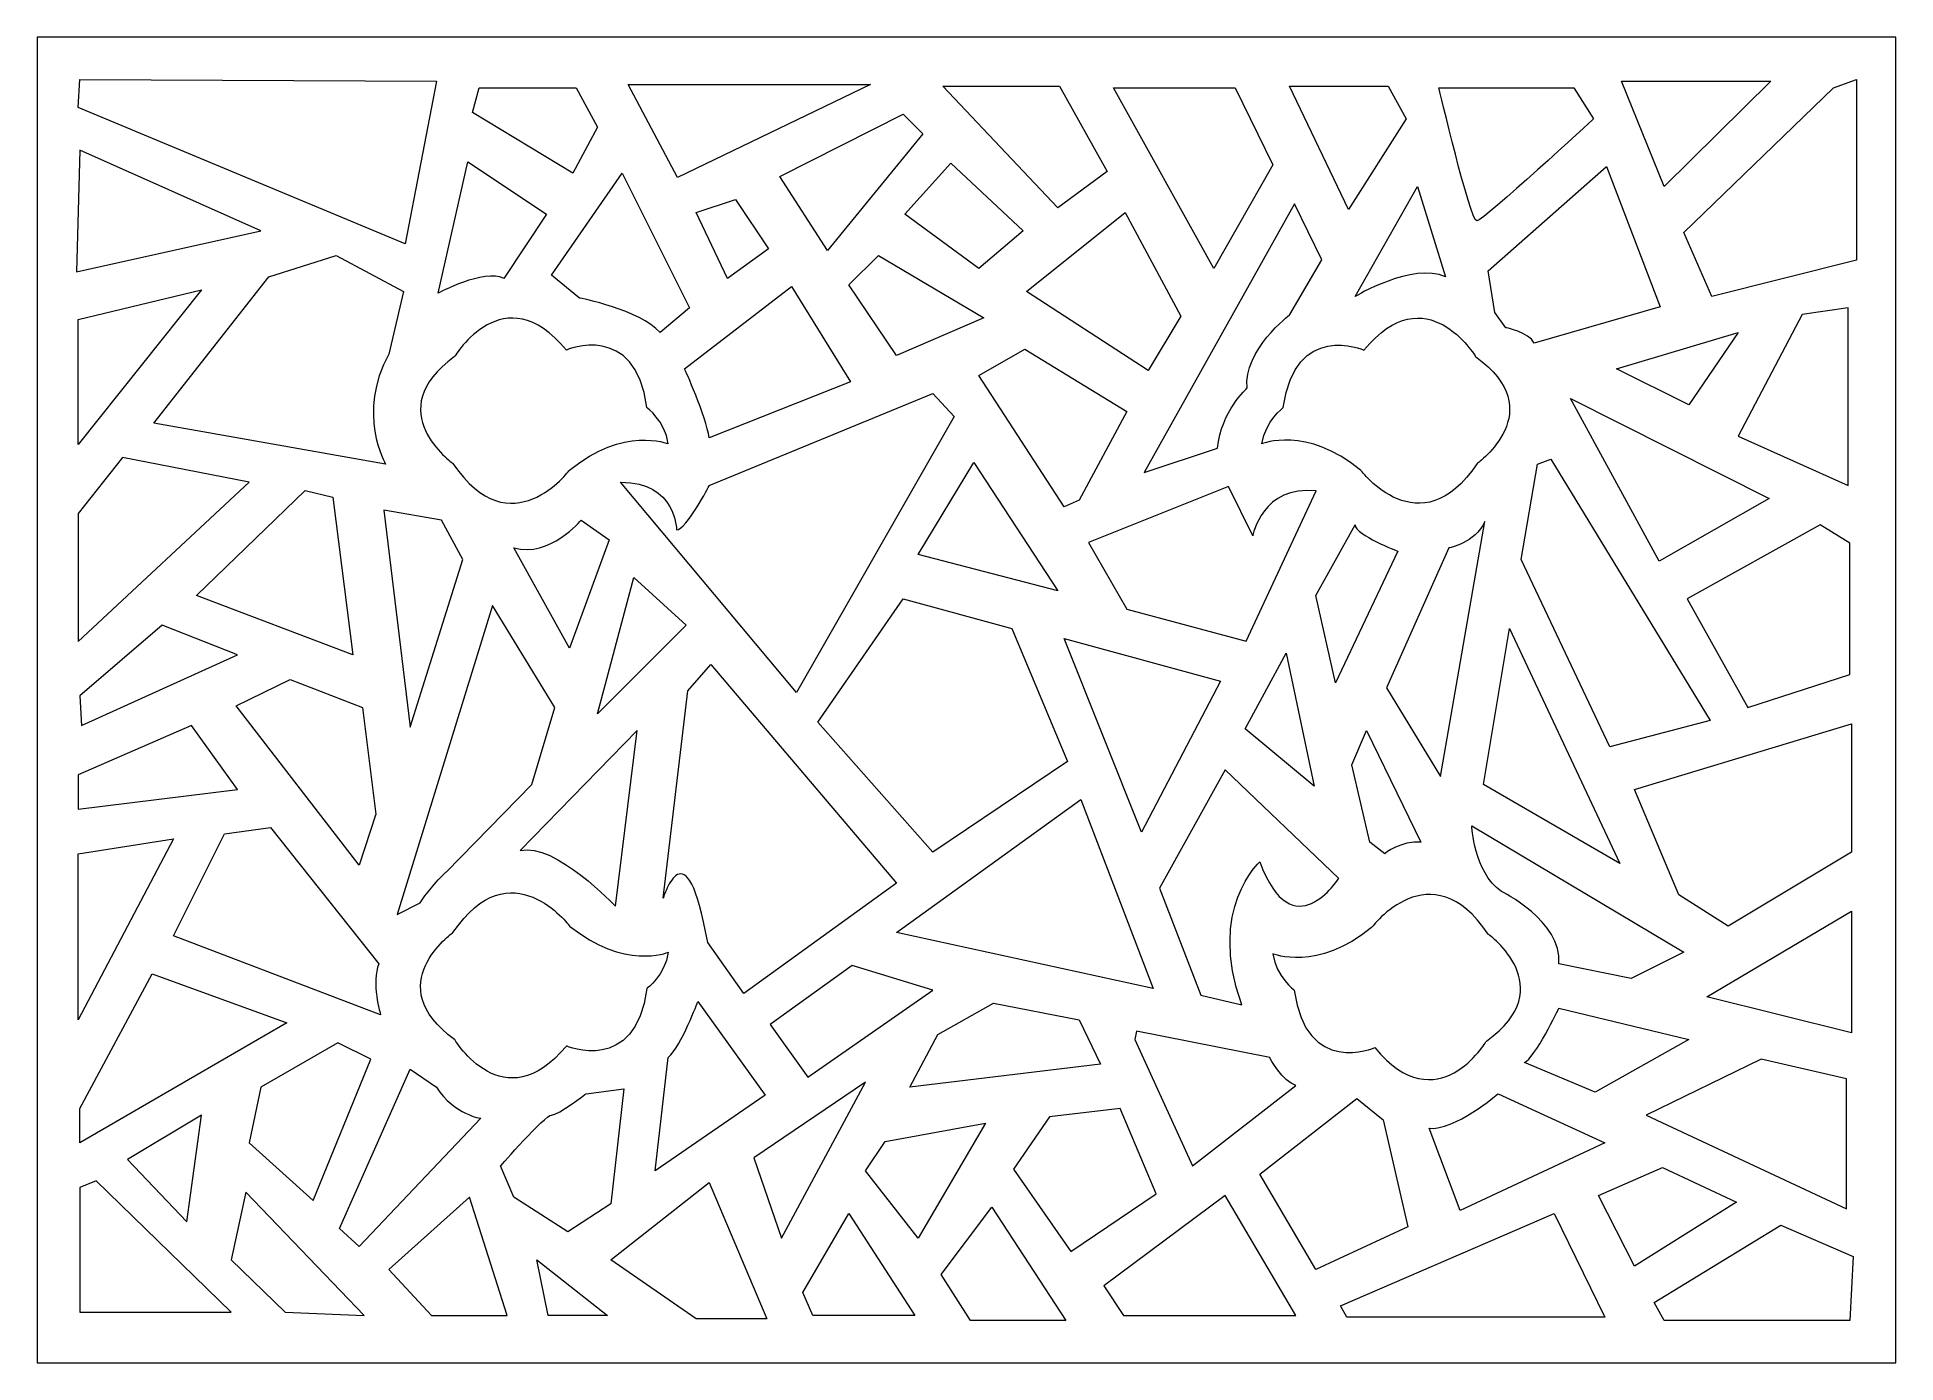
# Model space of a CAD drawing. Header units: centimetres. Extents: x -9.7 to 8.5, y -7 to 5.9.
import ezdxf

# ---------------------------------------------------------------- set-up
doc = ezdxf.new("R2010")
doc.units = ezdxf.units.CM
doc.header["$MEASUREMENT"] = 0
doc.layers.add('layer 1', color=7, linetype='Continuous')

msp = doc.modelspace()

# ---------------------------------------------------------------- linework, layer by layer
at = {"layer": 'layer 1', "color": 250, "lineweight": 9}
for points, knots in [([(-9.69681, 5.93086), (-9.69681, 5.93086), (8.5019, 5.93086), (8.5019, 5.93086), (8.5019, 5.93086), (8.5019, 5.93086), (8.5019, -7.04628), (8.5019, -7.04628), (8.5019, -7.04628), (8.5019, -7.04628), (-9.69681, -7.04628), (-9.69681, -7.04628), (-9.69681, -7.04628), (-9.69681, -7.04628), (-9.69681, 5.93086), (-9.69681, 5.93086)], [0, 0, 0, 0, 0.2, 0.2, 0.2, 0.2, 0.4, 0.4, 0.4, 0.4, 0.6, 0.6, 0.6, 0.6, 1, 1, 1, 1]), ([(-9.29459, 5.24301), (-9.29459, 5.24301), (-6.09249, 3.90747), (-6.09249, 3.90747), (-6.09249, 3.90747), (-6.09249, 3.90747), (-5.78677, 5.50047), (-5.78677, 5.50047), (-5.78677, 5.50047), (-5.78677, 5.50047), (-9.2785, 5.51656), (-9.2785, 5.51656), (-9.2785, 5.51656), (-9.2785, 5.51656), (-9.29459, 5.24301), (-9.29459, 5.24301)], [0, 0, 0, 0, 0.2, 0.2, 0.2, 0.2, 0.4, 0.4, 0.4, 0.4, 0.6, 0.6, 0.6, 0.6, 1, 1, 1, 1]), ([(-3.42675, 4.55649), (-3.42675, 4.55649), (-1.53879, 5.46828), (-1.53879, 5.46828), (-1.53879, 5.46828), (-1.53879, 5.46828), (-3.90951, 5.46828), (-3.90951, 5.46828), (-3.90951, 5.46828), (-3.90951, 5.46828), (-3.42675, 4.55649), (-3.42675, 4.55649)], [0, 0, 0, 0, 0.25, 0.25, 0.25, 0.25, 0.5, 0.5, 0.5, 0.5, 1, 1, 1, 1]), ([(6.23312, 4.47066), (6.23312, 4.47066), (7.27902, 5.50047), (7.27902, 5.50047), (7.27902, 5.50047), (7.27902, 5.50047), (5.81474, 5.50047), (5.81474, 5.50047), (5.81474, 5.50047), (5.81474, 5.50047), (6.23312, 4.47066), (6.23312, 4.47066)], [0, 0, 0, 0, 0.25, 0.25, 0.25, 0.25, 0.5, 0.5, 0.5, 0.5, 1, 1, 1, 1]), ([(6.69975, 3.39256), (6.69975, 3.39256), (8.11574, 3.74657), (8.11574, 3.74657), (8.11574, 3.74657), (8.11574, 3.74657), (8.11574, 5.51656), (8.11574, 5.51656), (8.11574, 5.51656), (8.11574, 5.51656), (7.89047, 5.43612), (7.89047, 5.43612), (7.89047, 5.43612), (7.89047, 5.43612), (6.4262, 4.02012), (6.4262, 4.02012), (6.4262, 4.02012), (6.4262, 4.02012), (6.69975, 3.39256), (6.69975, 3.39256)], [0, 0, 0, 0, 0.16666667, 0.16666667, 0.16666667, 0.16666667, 0.33333333, 0.33333333, 0.33333333, 0.33333333, 0.5, 0.5, 0.5, 0.5, 0.66666667, 0.66666667, 0.66666667, 0.66666667, 1, 1, 1, 1]), ([(-4.45123, 4.59939), (-4.45123, 4.59939), (-4.20984, 5.04993), (-4.20984, 5.04993), (-4.20984, 5.04993), (-4.20984, 5.04993), (-4.41905, 5.43612), (-4.41905, 5.43612), (-4.41905, 5.43612), (-4.41905, 5.43612), (-5.3684, 5.43612), (-5.3684, 5.43612), (-5.3684, 5.43612), (-5.3684, 5.43612), (-5.43278, 5.19475), (-5.43278, 5.19475), (-5.43278, 5.19475), (-5.43278, 5.19475), (-4.45123, 4.59939), (-4.45123, 4.59939)], [0, 0, 0, 0, 0.16666667, 0.16666667, 0.16666667, 0.16666667, 0.33333333, 0.33333333, 0.33333333, 0.33333333, 0.5, 0.5, 0.5, 0.5, 0.66666667, 0.66666667, 0.66666667, 0.66666667, 1, 1, 1, 1]), ([(0.29558, 4.26146), (0.29558, 4.26146), (0.77828, 4.61546), (0.77828, 4.61546), (0.77828, 4.61546), (0.77828, 4.61546), (0.31165, 5.45218), (0.31165, 5.45218), (0.31165, 5.45218), (0.31165, 5.45218), (-0.83076, 5.45218), (-0.83076, 5.45218), (-0.83076, 5.45218), (-0.83076, 5.45218), (0.29558, 4.26146), (0.29558, 4.26146)], [0, 0, 0, 0, 0.2, 0.2, 0.2, 0.2, 0.4, 0.4, 0.4, 0.4, 0.6, 0.6, 0.6, 0.6, 1, 1, 1, 1]), ([(1.8242, 3.6661), (1.8242, 3.6661), (2.40347, 4.67983), (2.40347, 4.67983), (2.40347, 4.67983), (2.40347, 4.67983), (2.03339, 5.43612), (2.03339, 5.43612), (2.03339, 5.43612), (2.03339, 5.43612), (0.84265, 5.43612), (0.84265, 5.43612), (0.84265, 5.43612), (0.84265, 5.43612), (1.8242, 3.6661), (1.8242, 3.6661)], [0, 0, 0, 0, 0.2, 0.2, 0.2, 0.2, 0.4, 0.4, 0.4, 0.4, 0.6, 0.6, 0.6, 0.6, 1, 1, 1, 1]), ([(3.14366, 4.24537), (3.14366, 4.24537), (3.70683, 5.13037), (3.70683, 5.13037), (3.70683, 5.13037), (3.70683, 5.13037), (3.52984, 5.45218), (3.52984, 5.45218), (3.52984, 5.45218), (3.52984, 5.45218), (2.56439, 5.45218), (2.56439, 5.45218), (2.56439, 5.45218), (2.56439, 5.45218), (3.14366, 4.24537), (3.14366, 4.24537)], [0, 0, 0, 0, 0.2, 0.2, 0.2, 0.2, 0.4, 0.4, 0.4, 0.4, 0.6, 0.6, 0.6, 0.6, 1, 1, 1, 1]), ([(4.39876, 4.13274), (4.46311, 4.13274), (5.54119, 5.13037), (5.54119, 5.13037), (5.54119, 5.13037), (5.54119, 5.13037), (5.34811, 5.43612), (5.34811, 5.43612), (5.34811, 5.43612), (5.34811, 5.43612), (4.02866, 5.43612), (4.02866, 5.43612), (4.02866, 5.43612), (4.02866, 5.43612), (4.33438, 4.13274), (4.39876, 4.13274)], [0, 0, 0, 0, 0.2, 0.2, 0.2, 0.2, 0.4, 0.4, 0.4, 0.4, 0.6, 0.6, 0.6, 0.6, 1, 1, 1, 1]), ([(-1.95713, 3.84312), (-1.95713, 3.84312), (-1.02387, 4.98555), (-1.02387, 4.98555), (-1.02387, 4.98555), (-1.02387, 4.98555), (-1.21695, 5.17866), (-1.21695, 5.17866), (-1.21695, 5.17866), (-1.21695, 5.17866), (-2.42376, 4.56721), (-2.42376, 4.56721), (-2.42376, 4.56721), (-2.42376, 4.56721), (-1.95713, 3.84312), (-1.95713, 3.84312)], [0, 0, 0, 0, 0.2, 0.2, 0.2, 0.2, 0.4, 0.4, 0.4, 0.4, 0.6, 0.6, 0.6, 0.6, 1, 1, 1, 1]), ([(-9.2785, 4.82464), (-9.2785, 4.82464), (-7.50849, 4.0362), (-7.50849, 4.0362), (-7.50849, 4.0362), (-7.50849, 4.0362), (-9.31066, 3.63395), (-9.31066, 3.63395), (-9.31066, 3.63395), (-9.31066, 3.63395), (-9.2785, 4.82464), (-9.2785, 4.82464)], [0, 0, 0, 0, 0.25, 0.25, 0.25, 0.25, 0.5, 0.5, 0.5, 0.5, 1, 1, 1, 1]), ([(-4.70869, 4.19711), (-4.70869, 4.19711), (-5.48104, 4.71203), (-5.48104, 4.71203), (-5.48104, 4.71203), (-5.48104, 4.71203), (-5.77068, 3.42474), (-5.77068, 3.42474), (-5.77068, 3.42474), (-5.77068, 3.42474), (-5.32012, 3.6661), (-5.12704, 3.56957), (-5.12704, 3.56957), (-5.12704, 3.56957), (-4.70869, 4.19711), (-4.70869, 4.19711)], [0, 0, 0, 0, 0.2, 0.2, 0.2, 0.2, 0.4, 0.4, 0.4, 0.4, 0.6, 0.6, 0.6, 0.6, 1, 1, 1, 1]), ([(-3.59841, 3.03859), (-3.59841, 3.03859), (-3.30877, 3.27994), (-3.30877, 3.27994), (-3.30877, 3.27994), (-3.30877, 3.27994), (-3.96851, 4.59939), (-3.96851, 4.59939), (-3.96851, 4.59939), (-3.96851, 4.59939), (-4.66041, 3.60175), (-4.66041, 3.60175), (-4.66041, 3.60175), (-4.66041, 3.60175), (-4.38686, 3.37649), (-4.38686, 3.37649), (-4.38686, 3.37649), (-4.38686, 3.37649), (-3.7915, 3.26385), (-3.59841, 3.03859)], [0, 0, 0, 0, 0.16666667, 0.16666667, 0.16666667, 0.16666667, 0.33333333, 0.33333333, 0.33333333, 0.33333333, 0.5, 0.5, 0.5, 0.5, 0.66666667, 0.66666667, 0.66666667, 0.66666667, 1, 1, 1, 1]), ([(-1.20085, 4.19711), (-1.20085, 4.19711), (-0.47679, 3.6661), (-0.47679, 3.6661), (-0.47679, 3.6661), (-0.47679, 3.6661), (-0.04235, 4.0362), (-0.04235, 4.0362), (-0.04235, 4.0362), (-0.04235, 4.0362), (-0.75032, 4.69594), (-0.75032, 4.69594), (-0.75032, 4.69594), (-0.75032, 4.69594), (-1.20085, 4.19711), (-1.20085, 4.19711)], [0, 0, 0, 0, 0.2, 0.2, 0.2, 0.2, 0.4, 0.4, 0.4, 0.4, 0.6, 0.6, 0.6, 0.6, 1, 1, 1, 1]), ([(4.96192, 2.93667), (4.96192, 2.93667), (6.19556, 3.29066), (6.19556, 3.29066), (6.19556, 3.29066), (6.19556, 3.29066), (5.66992, 4.66374), (5.66992, 4.66374), (5.66992, 4.66374), (5.66992, 4.66374), (4.51138, 3.64467), (4.51138, 3.64467), (4.51138, 3.64467), (4.51138, 3.64467), (4.57574, 3.23704), (4.57574, 3.23704), (4.57574, 3.23704), (4.57574, 3.23704), (4.68303, 3.08684), (4.68303, 3.08684), (4.68303, 3.08684), (4.68303, 3.08684), (4.90829, 3.04393), (4.96192, 2.93667)], [0, 0, 0, 0, 0.14285714, 0.14285714, 0.14285714, 0.14285714, 0.28571429, 0.28571429, 0.28571429, 0.28571429, 0.42857143, 0.42857143, 0.42857143, 0.42857143, 0.57142857, 0.57142857, 0.57142857, 0.57142857, 0.71428571, 0.71428571, 0.71428571, 0.71428571, 1, 1, 1, 1]), ([(3.20804, 3.39256), (3.20804, 3.39256), (3.7712, 3.73048), (4.09301, 3.58566), (4.09301, 3.58566), (4.09301, 3.58566), (3.81947, 4.47066), (3.81947, 4.47066), (3.81947, 4.47066), (3.81947, 4.47066), (3.20804, 3.39256), (3.20804, 3.39256)], [0, 0, 0, 0, 0.25, 0.25, 0.25, 0.25, 0.5, 0.5, 0.5, 0.5, 1, 1, 1, 1]), ([(-2.93868, 3.56957), (-2.93868, 3.56957), (-2.5364, 3.85921), (-2.5364, 3.85921), (-2.5364, 3.85921), (-2.5364, 3.85921), (-2.85823, 4.34193), (-2.85823, 4.34193), (-2.85823, 4.34193), (-2.85823, 4.34193), (-3.24442, 4.2132), (-3.24442, 4.2132), (-3.24442, 4.2132), (-3.24442, 4.2132), (-2.93868, 3.56957), (-2.93868, 3.56957)], [0, 0, 0, 0, 0.2, 0.2, 0.2, 0.2, 0.4, 0.4, 0.4, 0.4, 0.6, 0.6, 0.6, 0.6, 1, 1, 1, 1]), ([(-0.01016, 3.44084), (-0.01016, 3.44084), (1.18057, 2.66849), (1.18057, 2.66849), (1.18057, 2.66849), (1.18057, 2.66849), (1.50237, 3.19947), (1.50237, 3.19947), (1.50237, 3.19947), (1.50237, 3.19947), (0.95529, 4.2132), (0.95529, 4.2132), (0.95529, 4.2132), (0.95529, 4.2132), (-0.01016, 3.44084), (-0.01016, 3.44084)], [0, 0, 0, 0, 0.2, 0.2, 0.2, 0.2, 0.4, 0.4, 0.4, 0.4, 0.6, 0.6, 0.6, 0.6, 1, 1, 1, 1]), ([(1.14303, 1.67085), (1.14303, 1.67085), (2.61264, 4.29903), (2.61264, 4.29903), (2.61264, 4.29903), (2.61264, 4.29903), (2.88082, 3.75192), (2.88082, 3.75192), (2.88082, 3.75192), (2.88082, 3.75192), (2.56974, 3.21557), (2.56974, 3.21557), (2.56974, 3.21557), (2.56974, 3.21557), (2.10848, 2.86157), (2.15138, 2.49685), (2.15138, 2.49685), (2.15138, 2.49685), (1.89394, 2.27158), (1.86174, 1.90686), (1.86174, 1.90686), (1.86174, 1.90686), (1.14303, 1.67085), (1.14303, 1.67085)], [0, 0, 0, 0, 0.14285714, 0.14285714, 0.14285714, 0.14285714, 0.28571429, 0.28571429, 0.28571429, 0.28571429, 0.42857143, 0.42857143, 0.42857143, 0.42857143, 0.57142857, 0.57142857, 0.57142857, 0.57142857, 0.71428571, 0.71428571, 0.71428571, 0.71428571, 1, 1, 1, 1]), ([(-8.55441, 2.15357), (-8.55441, 2.15357), (-6.28557, 1.75132), (-6.28557, 1.75132), (-6.28557, 1.75132), (-6.28557, 1.75132), (-6.57521, 2.25011), (-6.25342, 2.82938), (-6.25342, 2.82938), (-6.25342, 2.82938), (-6.10858, 3.44084), (-6.10858, 3.44084), (-6.10858, 3.44084), (-6.10858, 3.44084), (-6.76832, 3.79483), (-6.76832, 3.79483), (-6.76832, 3.79483), (-6.76832, 3.79483), (-7.42803, 3.58566), (-7.42803, 3.58566), (-7.42803, 3.58566), (-7.42803, 3.58566), (-8.55441, 2.15357), (-8.55441, 2.15357)], [0, 0, 0, 0, 0.14285714, 0.14285714, 0.14285714, 0.14285714, 0.28571429, 0.28571429, 0.28571429, 0.28571429, 0.42857143, 0.42857143, 0.42857143, 0.42857143, 0.57142857, 0.57142857, 0.57142857, 0.57142857, 0.71428571, 0.71428571, 0.71428571, 0.71428571, 1, 1, 1, 1]), ([(-1.28133, 2.81329), (-1.28133, 2.81329), (-0.42853, 3.18338), (-0.42853, 3.18338), (-0.42853, 3.18338), (-0.42853, 3.18338), (-1.45831, 3.79483), (-1.45831, 3.79483), (-1.45831, 3.79483), (-1.45831, 3.79483), (-1.74796, 3.50522), (-1.74796, 3.50522), (-1.74796, 3.50522), (-1.74796, 3.50522), (-1.28133, 2.81329), (-1.28133, 2.81329)], [0, 0, 0, 0, 0.2, 0.2, 0.2, 0.2, 0.4, 0.4, 0.4, 0.4, 0.6, 0.6, 0.6, 0.6, 1, 1, 1, 1]), ([(-4.51559, 2.86793), (-4.51559, 2.86793), (-3.83978, 3.15758), (-3.72714, 2.30476), (-3.72714, 2.30476), (-3.72714, 2.30476), (-3.55013, 2.17603), (-3.51795, 1.95077), (-3.51795, 1.95077), (-3.51795, 1.95077), (-3.95241, 2.12777), (-4.48339, 1.69331), (-4.48339, 1.69331), (-4.48339, 1.69331), (-5.06266, 0.92096), (-5.62586, 1.75769), (-5.62586, 1.75769), (-5.62586, 1.75769), (-6.34995, 2.2726), (-5.60977, 2.80358), (-5.60977, 2.80358), (-5.60977, 2.80358), (-5.12704, 3.60812), (-4.51559, 2.86793)], [0, 0, 0, 0, 0.14285714, 0.14285714, 0.14285714, 0.14285714, 0.28571429, 0.28571429, 0.28571429, 0.28571429, 0.42857143, 0.42857143, 0.42857143, 0.42857143, 0.57142857, 0.57142857, 0.57142857, 0.57142857, 0.71428571, 0.71428571, 0.71428571, 0.71428571, 1, 1, 1, 1]), ([(-3.11569, 2.00875), (-3.11569, 2.00875), (-1.73187, 2.55585), (-1.73187, 2.55585), (-1.73187, 2.55585), (-1.73187, 2.55585), (-2.31112, 3.48911), (-2.31112, 3.48911), (-2.31112, 3.48911), (-2.31112, 3.48911), (-3.35702, 2.68456), (-3.35702, 2.68456), (-3.35702, 2.68456), (-3.35702, 2.68456), (-3.14785, 2.21793), (-3.11569, 2.00875)], [0, 0, 0, 0, 0.2, 0.2, 0.2, 0.2, 0.4, 0.4, 0.4, 0.4, 0.6, 0.6, 0.6, 0.6, 1, 1, 1, 1]), ([(3.29317, 2.86793), (3.29317, 2.86793), (2.61734, 3.15758), (2.5047, 2.30476), (2.5047, 2.30476), (2.5047, 2.30476), (2.32771, 2.17603), (2.29553, 1.95077), (2.29553, 1.95077), (2.29553, 1.95077), (2.73, 2.12777), (3.26098, 1.69331), (3.26098, 1.69331), (3.26098, 1.69331), (3.84024, 0.92096), (4.40344, 1.75769), (4.40344, 1.75769), (4.40344, 1.75769), (5.12753, 2.2726), (4.38735, 2.80358), (4.38735, 2.80358), (4.38735, 2.80358), (3.90462, 3.60812), (3.29317, 2.86793)], [0, 0, 0, 0, 0.14285714, 0.14285714, 0.14285714, 0.14285714, 0.28571429, 0.28571429, 0.28571429, 0.28571429, 0.42857143, 0.42857143, 0.42857143, 0.42857143, 0.57142857, 0.57142857, 0.57142857, 0.57142857, 0.71428571, 0.71428571, 0.71428571, 0.71428571, 1, 1, 1, 1]), ([(-9.29459, 3.16732), (-9.29459, 3.16732), (-9.29459, 1.9444), (-9.29459, 1.9444), (-9.29459, 1.9444), (-9.29459, 1.9444), (-8.08778, 3.45693), (-8.08778, 3.45693), (-8.08778, 3.45693), (-8.08778, 3.45693), (-9.29459, 3.16732), (-9.29459, 3.16732)], [0, 0, 0, 0, 0.25, 0.25, 0.25, 0.25, 0.5, 0.5, 0.5, 0.5, 1, 1, 1, 1]), ([(6.95721, 2.02485), (6.95721, 2.02485), (7.58473, 3.21557), (7.58473, 3.21557), (7.58473, 3.21557), (7.58473, 3.21557), (8.03529, 3.27994), (8.03529, 3.27994), (8.03529, 3.27994), (8.03529, 3.27994), (8.03529, 1.54212), (8.03529, 1.54212), (8.03529, 1.54212), (8.03529, 1.54212), (6.95721, 2.02485), (6.95721, 2.02485)], [0, 0, 0, 0, 0.2, 0.2, 0.2, 0.2, 0.4, 0.4, 0.4, 0.4, 0.6, 0.6, 0.6, 0.6, 1, 1, 1, 1]), ([(6.47445, 2.33059), (6.47445, 2.33059), (6.95721, 3.03859), (6.95721, 3.03859), (6.95721, 3.03859), (6.95721, 3.03859), (5.76646, 2.68456), (5.76646, 2.68456), (5.76646, 2.68456), (5.76646, 2.68456), (6.47445, 2.33059), (6.47445, 2.33059)], [0, 0, 0, 0, 0.25, 0.25, 0.25, 0.25, 0.5, 0.5, 0.5, 0.5, 1, 1, 1, 1]), ([(0.35993, 1.33295), (0.35993, 1.33295), (0.50475, 1.39729), (0.50475, 1.39729), (0.50475, 1.39729), (0.50475, 1.39729), (0.97138, 2.26621), (0.97138, 2.26621), (0.97138, 2.26621), (0.97138, 2.26621), (-0.02626, 2.87766), (-0.02626, 2.87766), (-0.02626, 2.87766), (-0.02626, 2.87766), (-0.47679, 2.62021), (-0.47679, 2.62021), (-0.47679, 2.62021), (-0.47679, 2.62021), (0.35993, 1.33295), (0.35993, 1.33295)], [0, 0, 0, 0, 0.16666667, 0.16666667, 0.16666667, 0.16666667, 0.33333333, 0.33333333, 0.33333333, 0.33333333, 0.5, 0.5, 0.5, 0.5, 0.66666667, 0.66666667, 0.66666667, 0.66666667, 1, 1, 1, 1]), ([(-2.26287, -0.48532), (-2.26287, -0.48532), (-0.71813, 2.21793), (-0.71813, 2.21793), (-0.71813, 2.21793), (-0.71813, 2.21793), (-0.92732, 2.44321), (-0.92732, 2.44321), (-0.92732, 2.44321), (-0.92732, 2.44321), (-3.11569, 1.54212), (-3.11569, 1.54212), (-3.11569, 1.54212), (-3.11569, 1.54212), (-3.34096, 1.10767), (-3.4375, 1.10767), (-3.4375, 1.10767), (-3.4375, 1.10767), (-3.4375, 1.57431), (-3.9846, 1.57431), (-3.9846, 1.57431), (-3.9846, 1.57431), (-2.26287, -0.48532), (-2.26287, -0.48532)], [0, 0, 0, 0, 0.14285714, 0.14285714, 0.14285714, 0.14285714, 0.28571429, 0.28571429, 0.28571429, 0.28571429, 0.42857143, 0.42857143, 0.42857143, 0.42857143, 0.57142857, 0.57142857, 0.57142857, 0.57142857, 0.71428571, 0.71428571, 0.71428571, 0.71428571, 1, 1, 1, 1]), ([(6.18484, 0.80193), (6.18484, 0.80193), (7.26292, 1.41339), (7.26292, 1.41339), (7.26292, 1.41339), (7.26292, 1.41339), (5.31593, 2.39494), (5.31593, 2.39494), (5.31593, 2.39494), (5.31593, 2.39494), (6.18484, 0.80193), (6.18484, 0.80193)], [0, 0, 0, 0, 0.25, 0.25, 0.25, 0.25, 0.5, 0.5, 0.5, 0.5, 1, 1, 1, 1]), ([(-8.86012, 1.81567), (-8.86012, 1.81567), (-7.62114, 1.57431), (-7.62114, 1.57431), (-7.62114, 1.57431), (-7.62114, 1.57431), (-9.29459, 0.01349), (-9.29459, 0.01349), (-9.29459, 0.01349), (-9.29459, 0.01349), (-9.29459, 1.26856), (-9.29459, 1.26856), (-9.29459, 1.26856), (-9.29459, 1.26856), (-8.86012, 1.81567), (-8.86012, 1.81567)], [0, 0, 0, 0, 0.2, 0.2, 0.2, 0.2, 0.4, 0.4, 0.4, 0.4, 0.6, 0.6, 0.6, 0.6, 1, 1, 1, 1]), ([(-0.52507, 1.76739), (-0.52507, 1.76739), (-1.07213, 0.86631), (-1.07213, 0.86631), (-1.07213, 0.86631), (-1.07213, 0.86631), (0.29558, 0.51231), (0.29558, 0.51231), (0.29558, 0.51231), (0.29558, 0.51231), (-0.52507, 1.76739), (-0.52507, 1.76739)], [0, 0, 0, 0, 0.25, 0.25, 0.25, 0.25, 0.5, 0.5, 0.5, 0.5, 1, 1, 1, 1]), ([(5.70212, -1.01628), (5.70212, -1.01628), (6.68366, -0.75883), (6.68366, -0.75883), (6.68366, -0.75883), (6.68366, -0.75883), (5.12285, 1.79958), (5.12285, 1.79958), (5.12285, 1.79958), (5.12285, 1.79958), (4.99412, 1.75132), (4.99412, 1.75132), (4.99412, 1.75132), (4.99412, 1.75132), (4.83319, 0.81803), (4.83319, 0.81803), (4.83319, 0.81803), (4.83319, 0.81803), (5.70212, -1.01628), (5.70212, -1.01628)], [0, 0, 0, 0, 0.16666667, 0.16666667, 0.16666667, 0.16666667, 0.33333333, 0.33333333, 0.33333333, 0.33333333, 0.5, 0.5, 0.5, 0.5, 0.66666667, 0.66666667, 0.66666667, 0.66666667, 1, 1, 1, 1]), ([(-6.60741, -0.11524), (-6.60741, -0.11524), (-6.80049, 1.42949), (-6.80049, 1.42949), (-6.80049, 1.42949), (-6.80049, 1.42949), (-7.07404, 1.49386), (-7.07404, 1.49386), (-7.07404, 1.49386), (-7.07404, 1.49386), (-8.13603, 0.46403), (-8.13603, 0.46403), (-8.13603, 0.46403), (-8.13603, 0.46403), (-6.60741, -0.11524), (-6.60741, -0.11524)], [0, 0, 0, 0, 0.2, 0.2, 0.2, 0.2, 0.4, 0.4, 0.4, 0.4, 0.6, 0.6, 0.6, 0.6, 1, 1, 1, 1]), ([(0.59593, 0.98432), (0.59593, 0.98432), (1.96901, 1.5314), (1.96901, 1.5314), (1.96901, 1.5314), (1.96901, 1.5314), (2.20502, 1.04867), (2.20502, 1.04867), (2.20502, 1.04867), (2.20502, 1.04867), (2.30156, 1.55284), (2.8272, 1.48849), (2.8272, 1.48849), (2.8272, 1.48849), (2.14064, 0.01887), (2.14064, 0.01887), (2.14064, 0.01887), (2.14064, 0.01887), (0.97138, 0.32995), (0.97138, 0.32995), (0.97138, 0.32995), (0.97138, 0.32995), (0.59593, 0.98432), (0.59593, 0.98432)], [0, 0, 0, 0, 0.14285714, 0.14285714, 0.14285714, 0.14285714, 0.28571429, 0.28571429, 0.28571429, 0.28571429, 0.42857143, 0.42857143, 0.42857143, 0.42857143, 0.57142857, 0.57142857, 0.57142857, 0.57142857, 0.71428571, 0.71428571, 0.71428571, 0.71428571, 1, 1, 1, 1]), ([(-6.30166, 1.30076), (-6.30166, 1.30076), (-5.7385, 1.20422), (-5.7385, 1.20422), (-5.7385, 1.20422), (-5.7385, 1.20422), (-5.52933, 0.81803), (-5.52933, 0.81803), (-5.52933, 0.81803), (-5.52933, 0.81803), (-6.04421, -0.8232), (-6.04421, -0.8232), (-6.04421, -0.8232), (-6.04421, -0.8232), (-6.30166, 1.30076), (-6.30166, 1.30076)], [0, 0, 0, 0, 0.2, 0.2, 0.2, 0.2, 0.4, 0.4, 0.4, 0.4, 0.6, 0.6, 0.6, 0.6, 1, 1, 1, 1]), ([(-4.48339, -0.05085), (-4.48339, -0.05085), (-4.09722, 1.01114), (-4.09722, 1.01114), (-4.09722, 1.01114), (-4.09722, 1.01114), (-4.37077, 1.20422), (-4.37077, 1.20422), (-4.37077, 1.20422), (-4.37077, 1.20422), (-4.67651, 0.83413), (-5.0305, 0.93066), (-5.0305, 0.93066), (-5.0305, 0.93066), (-4.48339, -0.05085), (-4.48339, -0.05085)], [0, 0, 0, 0, 0.2, 0.2, 0.2, 0.2, 0.4, 0.4, 0.4, 0.4, 0.6, 0.6, 0.6, 0.6, 1, 1, 1, 1]), ([(3.01493, -0.38876), (3.01493, -0.38876), (3.62638, 0.8985), (3.62638, 0.8985), (3.62638, 0.8985), (3.62638, 0.8985), (3.20804, 1.05939), (3.20804, 1.15596), (3.20804, 1.15596), (3.20804, 1.15596), (2.82185, 0.46403), (2.82185, 0.46403), (2.82185, 0.46403), (2.82185, 0.46403), (3.01493, -0.38876), (3.01493, -0.38876)], [0, 0, 0, 0, 0.2, 0.2, 0.2, 0.2, 0.4, 0.4, 0.4, 0.4, 0.6, 0.6, 0.6, 0.6, 1, 1, 1, 1]), ([(3.51375, -0.43704), (3.51375, -0.43704), (4.12521, 0.93066), (4.12521, 0.93066), (4.12521, 0.93066), (4.12521, 0.93066), (4.38265, 0.97895), (4.4792, 1.18812), (4.4792, 1.18812), (4.4792, 1.18812), (4.04475, -1.30592), (4.04475, -1.30592), (4.04475, -1.30592), (4.04475, -1.30592), (3.51375, -0.43704), (3.51375, -0.43704)], [0, 0, 0, 0, 0.2, 0.2, 0.2, 0.2, 0.4, 0.4, 0.4, 0.4, 0.6, 0.6, 0.6, 0.6, 1, 1, 1, 1]), ([(6.45839, 0.43187), (6.45839, 0.43187), (7.76174, 1.15596), (7.76174, 1.15596), (7.76174, 1.15596), (7.76174, 1.15596), (8.05136, 0.97895), (8.05136, 0.97895), (8.05136, 0.97895), (8.05136, 0.97895), (8.05136, -0.30831), (8.05136, -0.30831), (8.05136, -0.30831), (8.05136, -0.30831), (7.05375, -0.63012), (7.05375, -0.63012), (7.05375, -0.63012), (7.05375, -0.63012), (6.45839, 0.43187), (6.45839, 0.43187)], [0, 0, 0, 0, 0.16666667, 0.16666667, 0.16666667, 0.16666667, 0.33333333, 0.33333333, 0.33333333, 0.33333333, 0.5, 0.5, 0.5, 0.5, 0.66666667, 0.66666667, 0.66666667, 0.66666667, 1, 1, 1, 1]), ([(-4.20984, -0.69447), (-4.20984, -0.69447), (-3.34096, 0.17441), (-3.34096, 0.17441), (-3.34096, 0.17441), (-3.34096, 0.17441), (-3.85585, 0.64104), (-3.85585, 0.64104), (-3.85585, 0.64104), (-3.85585, 0.64104), (-4.20984, -0.69447), (-4.20984, -0.69447)], [0, 0, 0, 0, 0.25, 0.25, 0.25, 0.25, 0.5, 0.5, 0.5, 0.5, 1, 1, 1, 1]), ([(-6.17294, -2.65754), (-6.17294, -2.65754), (-5.23967, 0.36749), (-5.23967, 0.36749), (-5.23967, 0.36749), (-5.23967, 0.36749), (-4.62822, -0.63012), (-4.62822, -0.63012), (-4.62822, -0.63012), (-4.62822, -0.63012), (-4.85349, -1.38638), (-4.85349, -1.38638), (-4.85349, -1.38638), (-4.85349, -1.38638), (-5.69021, -2.2392), (-5.69021, -2.2392), (-5.69021, -2.2392), (-5.69021, -2.2392), (-5.81894, -2.35182), (-5.94767, -2.5449), (-5.94767, -2.5449), (-5.94767, -2.5449), (-6.17294, -2.65754), (-6.17294, -2.65754)], [0, 0, 0, 0, 0.14285714, 0.14285714, 0.14285714, 0.14285714, 0.28571429, 0.28571429, 0.28571429, 0.28571429, 0.42857143, 0.42857143, 0.42857143, 0.42857143, 0.57142857, 0.57142857, 0.57142857, 0.57142857, 0.71428571, 0.71428571, 0.71428571, 0.71428571, 1, 1, 1, 1]), ([(-2.05367, -0.77492), (-2.05367, -0.77492), (-0.92732, -2.04612), (-0.92732, -2.04612), (-0.92732, -2.04612), (-0.92732, -2.04612), (0.39213, -1.1611), (0.39213, -1.1611), (0.39213, -1.1611), (0.39213, -1.1611), (-0.15498, 0.14222), (-0.15498, 0.14222), (-0.15498, 0.14222), (-0.15498, 0.14222), (-1.21695, 0.43187), (-1.21695, 0.43187), (-1.21695, 0.43187), (-1.21695, 0.43187), (-2.05367, -0.77492), (-2.05367, -0.77492)], [0, 0, 0, 0, 0.16666667, 0.16666667, 0.16666667, 0.16666667, 0.33333333, 0.33333333, 0.33333333, 0.33333333, 0.5, 0.5, 0.5, 0.5, 0.66666667, 0.66666667, 0.66666667, 0.66666667, 1, 1, 1, 1]), ([(-9.2785, -0.51749), (-9.2785, -0.51749), (-8.47393, 0.17441), (-8.47393, 0.17441), (-8.47393, 0.17441), (-8.47393, 0.17441), (-7.73375, -0.11524), (-7.73375, -0.11524), (-7.73375, -0.11524), (-7.73375, -0.11524), (-9.2624, -0.80711), (-9.2624, -0.80711), (-9.2624, -0.80711), (-9.2624, -0.80711), (-9.2785, -0.51749), (-9.2785, -0.51749)], [0, 0, 0, 0, 0.2, 0.2, 0.2, 0.2, 0.4, 0.4, 0.4, 0.4, 0.6, 0.6, 0.6, 0.6, 1, 1, 1, 1]), ([(1.11621, -1.85301), (1.11621, -1.85301), (1.88855, -0.37269), (1.88855, -0.37269), (1.88855, -0.37269), (1.88855, -0.37269), (0.35993, 0.04568), (0.35993, 0.04568), (0.35993, 0.04568), (0.35993, 0.04568), (1.11621, -1.85301), (1.11621, -1.85301)], [0, 0, 0, 0, 0.25, 0.25, 0.25, 0.25, 0.5, 0.5, 0.5, 0.5, 1, 1, 1, 1]), ([(4.46311, -1.38638), (4.46311, -1.38638), (5.79865, -2.15874), (5.79865, -2.15874), (5.79865, -2.15874), (5.79865, -2.15874), (4.72057, 0.14222), (4.72057, 0.14222), (4.72057, 0.14222), (4.72057, 0.14222), (4.46311, -1.38638), (4.46311, -1.38638)], [0, 0, 0, 0, 0.25, 0.25, 0.25, 0.25, 0.5, 0.5, 0.5, 0.5, 1, 1, 1, 1]), ([(2.80575, -1.40247), (2.80575, -1.40247), (2.5322, -0.09914), (2.5322, -0.09914), (2.5322, -0.09914), (2.5322, -0.09914), (2.12992, -0.83929), (2.12992, -0.83929), (2.12992, -0.83929), (2.12992, -0.83929), (2.80575, -1.40247), (2.80575, -1.40247)], [0, 0, 0, 0, 0.25, 0.25, 0.25, 0.25, 0.5, 0.5, 0.5, 0.5, 1, 1, 1, 1]), ([(-6.54303, -2.17484), (-6.54303, -2.17484), (-6.38214, -1.67602), (-6.38214, -1.67602), (-6.38214, -1.67602), (-6.38214, -1.67602), (-6.51086, -0.63012), (-6.51086, -0.63012), (-6.51086, -0.63012), (-6.51086, -0.63012), (-7.21886, -0.35659), (-7.21886, -0.35659), (-7.21886, -0.35659), (-7.21886, -0.35659), (-7.74984, -0.61403), (-7.74984, -0.61403), (-7.74984, -0.61403), (-7.74984, -0.61403), (-6.54303, -2.17484), (-6.54303, -2.17484)], [0, 0, 0, 0, 0.16666667, 0.16666667, 0.16666667, 0.16666667, 0.33333333, 0.33333333, 0.33333333, 0.33333333, 0.5, 0.5, 0.5, 0.5, 0.66666667, 0.66666667, 0.66666667, 0.66666667, 1, 1, 1, 1]), ([(-3.56623, -2.49666), (-3.56623, -2.49666), (-3.34096, -1.74037), (-3.13176, -2.93109), (-3.13176, -2.93109), (-3.13176, -2.93109), (-2.77776, -3.42992), (-2.77776, -3.42992), (-2.77776, -3.42992), (-2.77776, -3.42992), (-1.28133, -2.35182), (-1.28133, -2.35182), (-1.28133, -2.35182), (-1.28133, -2.35182), (-3.09959, -0.21177), (-3.09959, -0.21177), (-3.09959, -0.21177), (-3.09959, -0.21177), (-3.32487, -0.46923), (-3.32487, -0.46923), (-3.32487, -0.46923), (-3.32487, -0.46923), (-3.56623, -2.49666), (-3.56623, -2.49666)], [0, 0, 0, 0, 0.14285714, 0.14285714, 0.14285714, 0.14285714, 0.28571429, 0.28571429, 0.28571429, 0.28571429, 0.42857143, 0.42857143, 0.42857143, 0.42857143, 0.57142857, 0.57142857, 0.57142857, 0.57142857, 0.71428571, 0.71428571, 0.71428571, 0.71428571, 1, 1, 1, 1]), ([(-9.29459, -1.28983), (-9.29459, -1.28983), (-8.18431, -0.80711), (-8.18431, -0.80711), (-8.18431, -0.80711), (-8.18431, -0.80711), (-7.73375, -1.43465), (-7.73375, -1.43465), (-7.73375, -1.43465), (-7.73375, -1.43465), (-9.29459, -1.62773), (-9.29459, -1.62773), (-9.29459, -1.62773), (-9.29459, -1.62773), (-9.29459, -1.28983), (-9.29459, -1.28983)], [0, 0, 0, 0, 0.2, 0.2, 0.2, 0.2, 0.4, 0.4, 0.4, 0.4, 0.6, 0.6, 0.6, 0.6, 1, 1, 1, 1]), ([(-4.03286, -2.5771), (-4.03286, -2.5771), (-4.62822, -1.94954), (-4.96612, -2.03002), (-4.96612, -2.03002), (-4.96612, -2.03002), (-3.82369, -0.8554), (-3.82369, -0.8554), (-3.82369, -0.8554), (-3.82369, -0.8554), (-4.03286, -2.5771), (-4.03286, -2.5771)], [0, 0, 0, 0, 0.25, 0.25, 0.25, 0.25, 0.5, 0.5, 0.5, 0.5, 1, 1, 1, 1]), ([(3.49765, -2.06218), (3.49765, -2.06218), (3.65857, -1.93345), (3.85165, -1.94954), (3.85165, -1.94954), (3.85165, -1.94954), (3.32066, -0.8554), (3.32066, -0.8554), (3.32066, -0.8554), (3.32066, -0.8554), (3.17584, -1.1933), (3.17584, -1.1933), (3.17584, -1.1933), (3.17584, -1.1933), (3.35283, -1.94954), (3.35283, -1.94954), (3.35283, -1.94954), (3.35283, -1.94954), (3.49765, -2.06218), (3.49765, -2.06218)], [0, 0, 0, 0, 0.16666667, 0.16666667, 0.16666667, 0.16666667, 0.33333333, 0.33333333, 0.33333333, 0.33333333, 0.5, 0.5, 0.5, 0.5, 0.66666667, 0.66666667, 0.66666667, 0.66666667, 1, 1, 1, 1]), ([(6.37792, -2.46446), (6.37792, -2.46446), (6.86064, -2.7702), (6.86064, -2.7702), (6.86064, -2.7702), (6.86064, -2.7702), (8.06745, -2.04612), (8.06745, -2.04612), (8.06745, -2.04612), (8.06745, -2.04612), (8.06745, -0.79102), (8.06745, -0.79102), (8.06745, -0.79102), (8.06745, -0.79102), (5.94347, -1.43465), (5.94347, -1.43465), (5.94347, -1.43465), (5.94347, -1.43465), (6.37792, -2.46446), (6.37792, -2.46446)], [0, 0, 0, 0, 0.16666667, 0.16666667, 0.16666667, 0.16666667, 0.33333333, 0.33333333, 0.33333333, 0.33333333, 0.5, 0.5, 0.5, 0.5, 0.66666667, 0.66666667, 0.66666667, 0.66666667, 1, 1, 1, 1]), ([(1.29319, -2.40008), (1.29319, -2.40008), (1.93684, -1.24155), (1.93684, -1.24155), (1.93684, -1.24155), (1.93684, -1.24155), (3.04711, -2.30357), (3.04711, -2.30357), (3.04711, -2.30357), (3.04711, -2.30357), (2.59657, -3.01156), (2.27474, -2.14265), (2.27474, -2.14265), (2.27474, -2.14265), (1.75982, -2.59319), (2.09774, -3.54254), (2.09774, -3.54254), (2.09774, -3.54254), (1.69547, -3.44601), (1.69547, -3.44601), (1.69547, -3.44601), (1.69547, -3.44601), (1.29319, -2.40008), (1.29319, -2.40008)], [0, 0, 0, 0, 0.14285714, 0.14285714, 0.14285714, 0.14285714, 0.28571429, 0.28571429, 0.28571429, 0.28571429, 0.42857143, 0.42857143, 0.42857143, 0.42857143, 0.57142857, 0.57142857, 0.57142857, 0.57142857, 0.71428571, 0.71428571, 0.71428571, 0.71428571, 1, 1, 1, 1]), ([(-1.28133, -2.83456), (-1.28133, -2.83456), (1.22884, -3.38163), (1.22884, -3.38163), (1.22884, -3.38163), (1.22884, -3.38163), (0.52083, -1.5312), (0.52083, -1.5312), (0.52083, -1.5312), (0.52083, -1.5312), (-1.28133, -2.83456), (-1.28133, -2.83456)], [0, 0, 0, 0, 0.25, 0.25, 0.25, 0.25, 0.5, 0.5, 0.5, 0.5, 1, 1, 1, 1]), ([(-6.33386, -3.63909), (-6.33386, -3.63909), (-6.43039, -3.31728), (-6.34995, -3.14026), (-6.34995, -3.14026), (-6.34995, -3.14026), (-7.41194, -1.80475), (-7.41194, -1.80475), (-7.41194, -1.80475), (-7.41194, -1.80475), (-7.86248, -1.8691), (-7.86248, -1.8691), (-7.86248, -1.8691), (-7.86248, -1.8691), (-8.36131, -2.86674), (-8.36131, -2.86674), (-8.36131, -2.86674), (-8.36131, -2.86674), (-6.33386, -3.63909), (-6.33386, -3.63909)], [0, 0, 0, 0, 0.16666667, 0.16666667, 0.16666667, 0.16666667, 0.33333333, 0.33333333, 0.33333333, 0.33333333, 0.5, 0.5, 0.5, 0.5, 0.66666667, 0.66666667, 0.66666667, 0.66666667, 1, 1, 1, 1]), ([(6.4262, -3.02764), (6.4262, -3.02764), (4.35047, -1.78866), (4.35047, -1.78866), (4.35047, -1.78866), (4.35047, -1.78866), (4.36656, -2.2392), (4.64011, -2.43228), (4.64011, -2.43228), (4.64011, -2.43228), (5.23547, -2.72192), (5.20329, -3.14026), (5.20329, -3.14026), (5.20329, -3.14026), (5.91129, -3.2851), (5.91129, -3.2851), (5.91129, -3.2851), (5.91129, -3.2851), (6.4262, -3.02764), (6.4262, -3.02764)], [0, 0, 0, 0, 0.16666667, 0.16666667, 0.16666667, 0.16666667, 0.33333333, 0.33333333, 0.33333333, 0.33333333, 0.5, 0.5, 0.5, 0.5, 0.66666667, 0.66666667, 0.66666667, 0.66666667, 1, 1, 1, 1]), ([(-9.29459, -2.06218), (-9.29459, -2.06218), (-9.29459, -3.68737), (-9.29459, -3.68737), (-9.29459, -3.68737), (-9.29459, -3.68737), (-8.36131, -1.91739), (-8.36131, -1.91739), (-8.36131, -1.91739), (-8.36131, -1.91739), (-9.29459, -2.06218), (-9.29459, -2.06218)], [0, 0, 0, 0, 0.25, 0.25, 0.25, 0.25, 0.5, 0.5, 0.5, 0.5, 1, 1, 1, 1]), ([(-4.51559, -3.94483), (-4.51559, -3.94483), (-3.83978, -4.23445), (-3.72714, -3.38163), (-3.72714, -3.38163), (-3.72714, -3.38163), (-3.55013, -3.2529), (-3.51795, -3.02764), (-3.51795, -3.02764), (-3.51795, -3.02764), (-3.95241, -3.20464), (-4.48339, -2.7702), (-4.48339, -2.7702), (-4.48339, -2.7702), (-5.06266, -1.99783), (-5.62586, -2.83456), (-5.62586, -2.83456), (-5.62586, -2.83456), (-6.34995, -3.34947), (-5.60977, -3.88046), (-5.60977, -3.88046), (-5.60977, -3.88046), (-5.12704, -4.68499), (-4.51559, -3.94483)], [0, 0, 0, 0, 0.14285714, 0.14285714, 0.14285714, 0.14285714, 0.28571429, 0.28571429, 0.28571429, 0.28571429, 0.42857143, 0.42857143, 0.42857143, 0.42857143, 0.57142857, 0.57142857, 0.57142857, 0.57142857, 0.71428571, 0.71428571, 0.71428571, 0.71428571, 1, 1, 1, 1]), ([(3.40043, -3.9609), (3.40043, -3.9609), (2.72462, -4.25054), (2.61199, -3.39772), (2.61199, -3.39772), (2.61199, -3.39772), (2.43498, -3.26899), (2.40278, -3.04373), (2.40278, -3.04373), (2.40278, -3.04373), (2.83726, -3.22074), (3.36826, -2.78627), (3.36826, -2.78627), (3.36826, -2.78627), (3.94753, -2.01392), (4.51071, -2.85065), (4.51071, -2.85065), (4.51071, -2.85065), (5.2348, -3.36554), (4.49463, -3.89655), (4.49463, -3.89655), (4.49463, -3.89655), (4.01188, -4.70108), (3.40043, -3.9609)], [0, 0, 0, 0, 0.14285714, 0.14285714, 0.14285714, 0.14285714, 0.28571429, 0.28571429, 0.28571429, 0.28571429, 0.42857143, 0.42857143, 0.42857143, 0.42857143, 0.57142857, 0.57142857, 0.57142857, 0.57142857, 0.71428571, 0.71428571, 0.71428571, 0.71428571, 1, 1, 1, 1]), ([(6.65147, -3.4621), (6.65147, -3.4621), (8.06745, -3.8161), (8.06745, -3.8161), (8.06745, -3.8161), (8.06745, -3.8161), (8.06745, -2.62538), (8.06745, -2.62538), (8.06745, -2.62538), (8.06745, -2.62538), (6.65147, -3.4621), (6.65147, -3.4621)], [0, 0, 0, 0, 0.25, 0.25, 0.25, 0.25, 0.5, 0.5, 0.5, 0.5, 1, 1, 1, 1]), ([(-8.5705, -3.23681), (-8.5705, -3.23681), (-9.2785, -4.55626), (-9.2785, -4.55626), (-9.2785, -4.55626), (-9.2785, -4.55626), (-9.2785, -4.89419), (-9.2785, -4.89419), (-9.2785, -4.89419), (-9.2785, -4.89419), (-7.25103, -3.71956), (-7.25103, -3.71956), (-7.25103, -3.71956), (-7.25103, -3.71956), (-8.5705, -3.23681), (-8.5705, -3.23681)], [0, 0, 0, 0, 0.2, 0.2, 0.2, 0.2, 0.4, 0.4, 0.4, 0.4, 0.6, 0.6, 0.6, 0.6, 1, 1, 1, 1]), ([(-2.52033, -3.73566), (-2.52033, -3.73566), (-1.71576, -3.15637), (-1.71576, -3.15637), (-1.71576, -3.15637), (-1.71576, -3.15637), (-0.92732, -3.39772), (-0.92732, -3.39772), (-0.92732, -3.39772), (-0.92732, -3.39772), (-2.15021, -4.25054), (-2.15021, -4.25054), (-2.15021, -4.25054), (-2.15021, -4.25054), (-2.52033, -3.73566), (-2.52033, -3.73566)], [0, 0, 0, 0, 0.2, 0.2, 0.2, 0.2, 0.4, 0.4, 0.4, 0.4, 0.6, 0.6, 0.6, 0.6, 1, 1, 1, 1]), ([(-3.64668, -5.16771), (-3.64668, -5.16771), (-2.56858, -4.42755), (-2.56858, -4.42755), (-2.56858, -4.42755), (-2.56858, -4.42755), (-3.22832, -3.51036), (-3.22832, -3.51036), (-3.22832, -3.51036), (-3.22832, -3.51036), (-3.38922, -3.94483), (-3.51795, -4.05746), (-3.51795, -4.05746), (-3.51795, -4.05746), (-3.64668, -5.16771), (-3.64668, -5.16771)], [0, 0, 0, 0, 0.2, 0.2, 0.2, 0.2, 0.4, 0.4, 0.4, 0.4, 0.6, 0.6, 0.6, 0.6, 1, 1, 1, 1]), ([(-1.1526, -4.34709), (-1.1526, -4.34709), (0.71394, -4.12181), (0.71394, -4.12181), (0.71394, -4.12181), (0.71394, -4.12181), (0.50475, -3.68737), (0.50475, -3.68737), (0.50475, -3.68737), (0.50475, -3.68737), (-0.33196, -3.52645), (-0.33196, -3.52645), (-0.33196, -3.52645), (-0.33196, -3.52645), (-0.87905, -3.83217), (-0.87905, -3.83217), (-0.87905, -3.83217), (-0.87905, -3.83217), (-1.1526, -4.34709), (-1.1526, -4.34709)], [0, 0, 0, 0, 0.16666667, 0.16666667, 0.16666667, 0.16666667, 0.33333333, 0.33333333, 0.33333333, 0.33333333, 0.5, 0.5, 0.5, 0.5, 0.66666667, 0.66666667, 0.66666667, 0.66666667, 1, 1, 1, 1]), ([(4.86539, -4.10572), (4.86539, -4.10572), (5.55728, -4.39536), (5.55728, -4.39536), (5.55728, -4.39536), (5.55728, -4.39536), (6.47445, -3.88046), (6.47445, -3.88046), (6.47445, -3.88046), (6.47445, -3.88046), (5.20329, -3.57474), (5.20329, -3.57474), (5.20329, -3.57474), (5.20329, -3.57474), (4.96192, -4.07356), (4.86539, -4.10572)], [0, 0, 0, 0, 0.2, 0.2, 0.2, 0.2, 0.4, 0.4, 0.4, 0.4, 0.6, 0.6, 0.6, 0.6, 1, 1, 1, 1]), ([(1.06793, -3.8), (1.06793, -3.8), (2.37129, -4.05746), (2.37129, -4.05746), (2.37129, -4.05746), (2.37129, -4.05746), (2.50002, -4.29883), (2.62875, -4.33098), (2.62875, -4.33098), (2.62875, -4.33098), (1.61503, -5.11946), (1.61503, -5.11946), (1.61503, -5.11946), (1.61503, -5.11946), (1.05184, -3.88046), (1.05184, -3.88046), (1.05184, -3.88046), (1.05184, -3.88046), (1.06793, -3.8), (1.06793, -3.8)], [0, 0, 0, 0, 0.16666667, 0.16666667, 0.16666667, 0.16666667, 0.33333333, 0.33333333, 0.33333333, 0.33333333, 0.5, 0.5, 0.5, 0.5, 0.66666667, 0.66666667, 0.66666667, 0.66666667, 1, 1, 1, 1]), ([(-7.62114, -4.89419), (-7.62114, -4.89419), (-7.50849, -4.34709), (-7.50849, -4.34709), (-7.50849, -4.34709), (-7.50849, -4.34709), (-6.75223, -3.91264), (-6.75223, -3.91264), (-6.75223, -3.91264), (-6.75223, -3.91264), (-6.43039, -4.07356), (-6.43039, -4.07356), (-6.43039, -4.07356), (-6.43039, -4.07356), (-6.99357, -5.45736), (-6.99357, -5.45736), (-6.99357, -5.45736), (-6.99357, -5.45736), (-7.62114, -4.89419), (-7.62114, -4.89419)], [0, 0, 0, 0, 0.16666667, 0.16666667, 0.16666667, 0.16666667, 0.33333333, 0.33333333, 0.33333333, 0.33333333, 0.5, 0.5, 0.5, 0.5, 0.66666667, 0.66666667, 0.66666667, 0.66666667, 1, 1, 1, 1]), ([(-6.04421, -4.1701), (-6.04421, -4.1701), (-6.73614, -5.73091), (-6.73614, -5.73091), (-6.73614, -5.73091), (-6.73614, -5.73091), (-6.54303, -5.90789), (-6.54303, -5.90789), (-6.54303, -5.90789), (-6.54303, -5.90789), (-5.35231, -4.65282), (-5.35231, -4.65282), (-5.35231, -4.65282), (-5.35231, -4.65282), (-5.60977, -4.62064), (-5.78677, -4.34709), (-5.78677, -4.34709), (-5.78677, -4.34709), (-6.04421, -4.1701), (-6.04421, -4.1701)], [0, 0, 0, 0, 0.16666667, 0.16666667, 0.16666667, 0.16666667, 0.33333333, 0.33333333, 0.33333333, 0.33333333, 0.5, 0.5, 0.5, 0.5, 0.66666667, 0.66666667, 0.66666667, 0.66666667, 1, 1, 1, 1]), ([(6.05611, -4.62064), (6.05611, -4.62064), (7.18248, -4.07356), (7.18248, -4.07356), (7.18248, -4.07356), (7.18248, -4.07356), (8.0192, -4.26664), (8.0192, -4.26664), (8.0192, -4.26664), (8.0192, -4.26664), (8.0192, -5.53781), (8.0192, -5.53781), (8.0192, -5.53781), (8.0192, -5.53781), (6.05611, -4.62064), (6.05611, -4.62064)], [0, 0, 0, 0, 0.2, 0.2, 0.2, 0.2, 0.4, 0.4, 0.4, 0.4, 0.6, 0.6, 0.6, 0.6, 1, 1, 1, 1]), ([(-4.49949, -5.76307), (-4.49949, -5.76307), (-4.08111, -5.48955), (-4.08111, -5.48955), (-4.08111, -5.48955), (-4.08111, -5.48955), (-3.95241, -4.36318), (-3.95241, -4.36318), (-3.95241, -4.36318), (-3.95241, -4.36318), (-4.3225, -4.41146), (-4.3225, -4.41146), (-4.3225, -4.41146), (-4.3225, -4.41146), (-4.59603, -4.62064), (-4.66041, -4.62064), (-4.66041, -4.62064), (-4.72476, -4.62064), (-5.15923, -5.11946), (-5.15923, -5.11946), (-5.15923, -5.11946), (-5.15923, -5.11946), (-5.0305, -5.42517), (-5.0305, -5.42517), (-5.0305, -5.42517), (-5.0305, -5.42517), (-4.49949, -5.76307), (-4.49949, -5.76307)], [0, 0, 0, 0, 0.125, 0.125, 0.125, 0.125, 0.25, 0.25, 0.25, 0.25, 0.375, 0.375, 0.375, 0.375, 0.5, 0.5, 0.5, 0.5, 0.625, 0.625, 0.625, 0.625, 0.75, 0.75, 0.75, 0.75, 1, 1, 1, 1]), ([(-2.68122, -5.03898), (-2.68122, -5.03898), (-1.58704, -4.29883), (-1.58704, -4.29883), (-1.58704, -4.29883), (-1.58704, -4.29883), (-2.40767, -5.82745), (-2.40767, -5.82745), (-2.40767, -5.82745), (-2.40767, -5.82745), (-2.68122, -5.03898), (-2.68122, -5.03898)], [0, 0, 0, 0, 0.25, 0.25, 0.25, 0.25, 0.5, 0.5, 0.5, 0.5, 1, 1, 1, 1]), ([(2.82185, -6.13317), (2.82185, -6.13317), (3.72292, -5.71482), (3.72292, -5.71482), (3.72292, -5.71482), (3.72292, -5.71482), (3.48156, -4.6689), (3.48156, -4.6689), (3.48156, -4.6689), (3.48156, -4.6689), (3.22411, -4.45971), (3.22411, -4.45971), (3.22411, -4.45971), (3.22411, -4.45971), (2.27474, -5.19991), (2.27474, -5.19991), (2.27474, -5.19991), (2.27474, -5.19991), (2.82185, -6.13317), (2.82185, -6.13317)], [0, 0, 0, 0, 0.16666667, 0.16666667, 0.16666667, 0.16666667, 0.33333333, 0.33333333, 0.33333333, 0.33333333, 0.5, 0.5, 0.5, 0.5, 0.66666667, 0.66666667, 0.66666667, 0.66666667, 1, 1, 1, 1]), ([(4.23783, -5.5539), (4.23783, -5.5539), (5.65383, -4.89419), (5.65383, -4.89419), (5.65383, -4.89419), (5.65383, -4.89419), (4.60793, -4.41146), (4.60793, -4.41146), (4.60793, -4.41146), (4.60793, -4.41146), (4.17346, -4.78155), (3.93213, -4.74937), (3.93213, -4.74937), (3.93213, -4.74937), (4.23783, -5.5539), (4.23783, -5.5539)], [0, 0, 0, 0, 0.2, 0.2, 0.2, 0.2, 0.4, 0.4, 0.4, 0.4, 0.6, 0.6, 0.6, 0.6, 1, 1, 1, 1]), ([(-8.81187, -5.05507), (-8.81187, -5.05507), (-8.08778, -4.62064), (-8.08778, -4.62064), (-8.08778, -4.62064), (-8.08778, -4.62064), (-8.23258, -5.66654), (-8.23258, -5.66654), (-8.23258, -5.66654), (-8.23258, -5.66654), (-8.81187, -5.05507), (-8.81187, -5.05507)], [0, 0, 0, 0, 0.25, 0.25, 0.25, 0.25, 0.5, 0.5, 0.5, 0.5, 1, 1, 1, 1]), ([(-1.07213, -5.82745), (-1.07213, -5.82745), (-0.41244, -4.70108), (-0.41244, -4.70108), (-0.41244, -4.70108), (-0.41244, -4.70108), (-1.39395, -4.87809), (-1.39395, -4.87809), (-1.39395, -4.87809), (-1.39395, -4.87809), (-1.58704, -5.16771), (-1.58704, -5.16771), (-1.58704, -5.16771), (-1.58704, -5.16771), (-1.07213, -5.82745), (-1.07213, -5.82745)], [0, 0, 0, 0, 0.2, 0.2, 0.2, 0.2, 0.4, 0.4, 0.4, 0.4, 0.6, 0.6, 0.6, 0.6, 1, 1, 1, 1]), ([(0.90701, -4.55626), (0.90701, -4.55626), (1.26101, -5.39299), (1.26101, -5.39299), (1.26101, -5.39299), (1.26101, -5.39299), (0.42428, -5.95618), (0.42428, -5.95618), (0.42428, -5.95618), (0.42428, -5.95618), (-0.13888, -5.15164), (-0.13888, -5.15164), (-0.13888, -5.15164), (-0.13888, -5.15164), (0.21511, -4.63673), (0.21511, -4.63673), (0.21511, -4.63673), (0.21511, -4.63673), (0.90701, -4.55626), (0.90701, -4.55626)], [0, 0, 0, 0, 0.16666667, 0.16666667, 0.16666667, 0.16666667, 0.33333333, 0.33333333, 0.33333333, 0.33333333, 0.5, 0.5, 0.5, 0.5, 0.66666667, 0.66666667, 0.66666667, 0.66666667, 1, 1, 1, 1]), ([(-9.11758, -5.26428), (-9.11758, -5.26428), (-7.79813, -6.55154), (-7.79813, -6.55154), (-7.79813, -6.55154), (-7.79813, -6.55154), (-9.2785, -6.55154), (-9.2785, -6.55154), (-9.2785, -6.55154), (-9.2785, -6.55154), (-9.2785, -5.32863), (-9.2785, -5.32863), (-9.2785, -5.32863), (-9.2785, -5.32863), (-9.11758, -5.26428), (-9.11758, -5.26428)], [0, 0, 0, 0, 0.2, 0.2, 0.2, 0.2, 0.4, 0.4, 0.4, 0.4, 0.6, 0.6, 0.6, 0.6, 1, 1, 1, 1]), ([(5.94347, -6.10097), (5.94347, -6.10097), (6.94111, -5.47345), (6.94111, -5.47345), (6.94111, -5.47345), (6.94111, -5.47345), (6.21702, -5.13555), (6.21702, -5.13555), (6.21702, -5.13555), (6.21702, -5.13555), (5.58948, -5.40908), (5.58948, -5.40908), (5.58948, -5.40908), (5.58948, -5.40908), (5.94347, -6.10097), (5.94347, -6.10097)], [0, 0, 0, 0, 0.2, 0.2, 0.2, 0.2, 0.4, 0.4, 0.4, 0.4, 0.6, 0.6, 0.6, 0.6, 1, 1, 1, 1]), ([(-7.65331, -5.37688), (-7.65331, -5.37688), (-6.49477, -6.58373), (-6.49477, -6.58373), (-6.49477, -6.58373), (-6.49477, -6.58373), (-7.26712, -6.55154), (-7.26712, -6.55154), (-7.26712, -6.55154), (-7.26712, -6.55154), (-7.79813, -6.03662), (-7.79813, -6.03662), (-7.79813, -6.03662), (-7.79813, -6.03662), (-7.65331, -5.37688), (-7.65331, -5.37688)], [0, 0, 0, 0, 0.2, 0.2, 0.2, 0.2, 0.4, 0.4, 0.4, 0.4, 0.6, 0.6, 0.6, 0.6, 1, 1, 1, 1]), ([(-5.46494, -5.42517), (-5.46494, -5.42517), (-5.09485, -6.58373), (-5.09485, -6.58373), (-5.09485, -6.58373), (-5.09485, -6.58373), (-5.83503, -6.58373), (-5.83503, -6.58373), (-5.83503, -6.58373), (-5.83503, -6.58373), (-6.25342, -6.13317), (-6.25342, -6.13317), (-6.25342, -6.13317), (-6.25342, -6.13317), (-5.46494, -5.42517), (-5.46494, -5.42517)], [0, 0, 0, 0, 0.2, 0.2, 0.2, 0.2, 0.4, 0.4, 0.4, 0.4, 0.6, 0.6, 0.6, 0.6, 1, 1, 1, 1]), ([(-4.08111, -6.03662), (-4.08111, -6.03662), (-3.24442, -6.61589), (-3.24442, -6.61589), (-3.24442, -6.61589), (-3.24442, -6.61589), (-2.55249, -6.61589), (-2.55249, -6.61589), (-2.55249, -6.61589), (-2.55249, -6.61589), (-3.11569, -5.28037), (-3.11569, -5.28037), (-3.11569, -5.28037), (-3.11569, -5.28037), (-4.08111, -6.03662), (-4.08111, -6.03662)], [0, 0, 0, 0, 0.2, 0.2, 0.2, 0.2, 0.4, 0.4, 0.4, 0.4, 0.6, 0.6, 0.6, 0.6, 1, 1, 1, 1]), ([(0.74612, -6.29408), (0.74612, -6.29408), (1.93684, -5.40908), (1.93684, -5.40908), (1.93684, -5.40908), (1.93684, -5.40908), (2.62875, -6.58373), (2.62875, -6.58373), (2.62875, -6.58373), (2.62875, -6.58373), (0.9392, -6.58373), (0.9392, -6.58373), (0.9392, -6.58373), (0.9392, -6.58373), (0.74612, -6.29408), (0.74612, -6.29408)], [0, 0, 0, 0, 0.2, 0.2, 0.2, 0.2, 0.4, 0.4, 0.4, 0.4, 0.6, 0.6, 0.6, 0.6, 1, 1, 1, 1]), ([(-2.10195, -6.58373), (-2.10195, -6.58373), (-1.10431, -6.58373), (-1.10431, -6.58373), (-1.10431, -6.58373), (-1.10431, -6.58373), (-1.74796, -5.58609), (-1.74796, -5.58609), (-1.74796, -5.58609), (-1.74796, -5.58609), (-2.1985, -6.35843), (-2.1985, -6.35843), (-2.1985, -6.35843), (-2.1985, -6.35843), (-2.10195, -6.58373), (-2.10195, -6.58373)], [0, 0, 0, 0, 0.2, 0.2, 0.2, 0.2, 0.4, 0.4, 0.4, 0.4, 0.6, 0.6, 0.6, 0.6, 1, 1, 1, 1]), ([(-0.84686, -6.18145), (-0.84686, -6.18145), (-0.55726, -6.63198), (-0.55726, -6.63198), (-0.55726, -6.63198), (-0.55726, -6.63198), (0.37602, -6.63198), (0.37602, -6.63198), (0.37602, -6.63198), (0.37602, -6.63198), (-0.34807, -5.52172), (-0.34807, -5.52172), (-0.34807, -5.52172), (-0.34807, -5.52172), (-0.84686, -6.18145), (-0.84686, -6.18145)], [0, 0, 0, 0, 0.2, 0.2, 0.2, 0.2, 0.4, 0.4, 0.4, 0.4, 0.6, 0.6, 0.6, 0.6, 1, 1, 1, 1]), ([(3.06321, -6.48716), (3.06321, -6.48716), (3.12756, -6.5998), (3.12756, -6.5998), (3.12756, -6.5998), (3.12756, -6.5998), (5.65383, -6.5998), (5.65383, -6.5998), (5.65383, -6.5998), (5.65383, -6.5998), (5.15501, -5.58609), (5.15501, -5.58609), (5.15501, -5.58609), (5.15501, -5.58609), (3.06321, -6.48716), (3.06321, -6.48716)], [0, 0, 0, 0, 0.2, 0.2, 0.2, 0.2, 0.4, 0.4, 0.4, 0.4, 0.6, 0.6, 0.6, 0.6, 1, 1, 1, 1]), ([(6.13655, -6.455), (6.13655, -6.455), (6.23312, -6.63198), (6.23312, -6.63198), (6.23312, -6.63198), (6.23312, -6.63198), (8.05136, -6.63198), (8.05136, -6.63198), (8.05136, -6.63198), (8.05136, -6.63198), (8.08355, -6.00444), (8.08355, -6.00444), (8.08355, -6.00444), (8.08355, -6.00444), (7.37556, -5.69872), (7.37556, -5.69872), (7.37556, -5.69872), (7.37556, -5.69872), (6.13655, -6.455), (6.13655, -6.455)], [0, 0, 0, 0, 0.16666667, 0.16666667, 0.16666667, 0.16666667, 0.33333333, 0.33333333, 0.33333333, 0.33333333, 0.5, 0.5, 0.5, 0.5, 0.66666667, 0.66666667, 0.66666667, 0.66666667, 1, 1, 1, 1]), ([(-4.8052, -6.03662), (-4.8052, -6.03662), (-4.6926, -6.58373), (-4.6926, -6.58373), (-4.6926, -6.58373), (-4.6926, -6.58373), (-4.11331, -6.58373), (-4.11331, -6.58373), (-4.11331, -6.58373), (-4.11331, -6.58373), (-4.8052, -6.03662), (-4.8052, -6.03662)], [0, 0, 0, 0, 0.25, 0.25, 0.25, 0.25, 0.5, 0.5, 0.5, 0.5, 1, 1, 1, 1])]:
    msp.add_open_spline(points, degree=3, knots=knots, dxfattribs=at)

doc.saveas('drawing.dxf')
